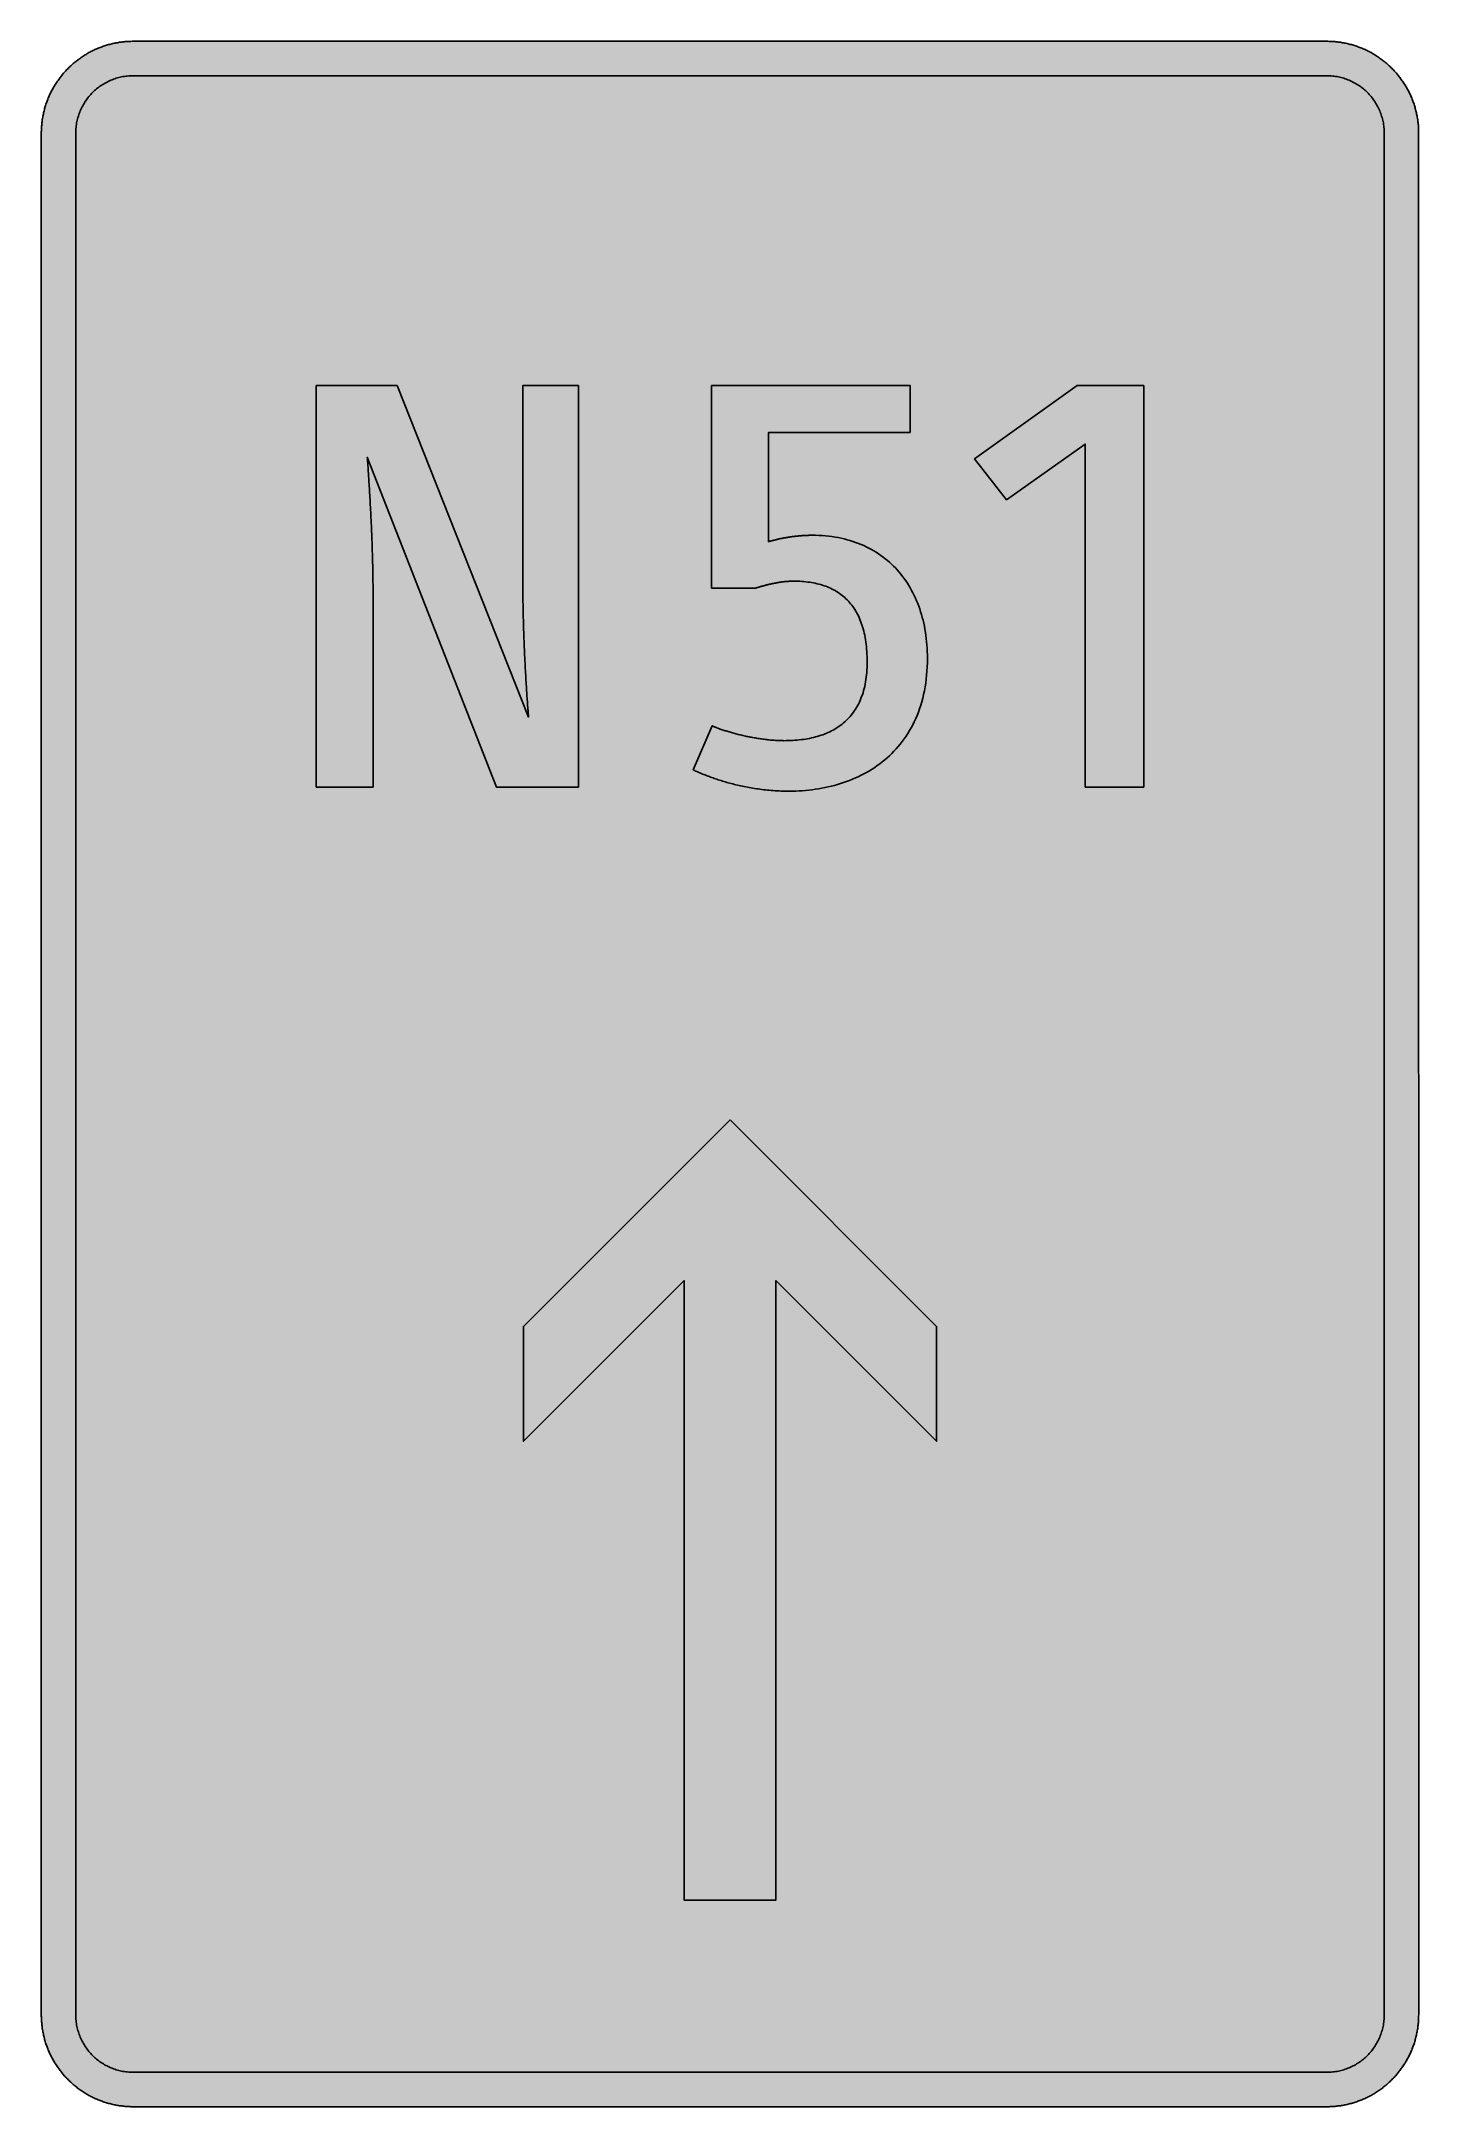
# Model space of a CAD drawing. Header units: millimetres. Extents: x 0 to 212, y 0 to 318.
import ezdxf

# ---------------------------------------------------------------- set-up
doc = ezdxf.new("R2010")
doc.units = ezdxf.units.MM

msp = doc.modelspace()

# ---------------------------------------------------------------- hatches: boundary and pattern name
for color, points in [(254, [(14.1633, 0.0536), (13.9878, 0.0533), (13.8125, 0.0559), (13.6373, 0.061), (13.462, 0.0686), (13.2893, 0.0787), (13.114, 0.0914), (12.9413, 0.1041), (12.7686, 0.1219), (12.5959, 0.1397), (12.4231, 0.16), (12.2504, 0.1829), (12.0777, 0.2057), (11.9075, 0.2337), (11.7373, 0.2616), (11.5672, 0.2921), (11.397, 0.3251), (11.2268, 0.3607), (11.0592, 0.3988), (10.8915, 0.4369), (10.7239, 0.4775), (10.5562, 0.5207), (10.3886, 0.5664), (10.2235, 0.6121), (10.0584, 0.6629), (9.8933, 0.7137), (9.7307, 0.7671), (9.5682, 0.8204), (9.4056, 0.8788), (9.2431, 0.9373), (9.083, 0.9982), (8.923, 1.0617), (8.763, 1.1252), (8.6055, 1.1938), (8.4455, 1.2624), (8.2906, 1.331), (8.1331, 1.4046), (7.9781, 1.4783), (7.8232, 1.5545), (7.6708, 1.6332), (7.5184, 1.7145), (7.366, 1.7958), (7.2161, 1.8796), (7.0663, 1.966), (6.919, 2.0523), (6.7716, 2.1438), (6.6243, 2.2352), (6.4795, 2.3266), (6.3348, 2.4232), (6.19, 2.5197), (6.0477, 2.6187), (5.908, 2.7178), (5.7683, 2.8194), (5.6286, 2.9235), (5.4915, 3.0302), (5.3543, 3.1369), (5.2197, 3.2461), (5.0851, 3.3579), (4.953, 3.4722), (4.8209, 3.5865), (4.6914, 3.7033), (4.5644, 3.8202), (4.4348, 3.9395), (4.3104, 4.0615), (4.1859, 4.1859), (4.0615, 4.3104), (3.9395, 4.4348), (3.8202, 4.5618), (3.7033, 4.6914), (3.5865, 4.8209), (3.4722, 4.953), (3.3579, 5.0851), (3.2487, 5.2197), (3.1369, 5.3543), (3.0302, 5.4915), (2.9235, 5.6286), (2.8194, 5.7683), (2.7178, 5.908), (2.6187, 6.0477), (2.5197, 6.19), (2.4232, 6.3348), (2.3266, 6.477), (2.2352, 6.6243), (2.1438, 6.7691), (2.0523, 6.9164), (1.966, 7.0663), (1.8796, 7.2161), (1.7958, 7.366), (1.7145, 7.5184), (1.6332, 7.6708), (1.5545, 7.8232), (1.4783, 7.9781), (1.4046, 8.1331), (1.331, 8.2906), (1.2598, 8.4455), (1.1913, 8.603), (1.1252, 8.763), (1.0592, 8.923), (0.9982, 9.083), (0.9373, 9.2431), (0.8763, 9.4056), (0.8204, 9.5682), (0.7645, 9.7307), (0.7112, 9.8933), (0.6604, 10.0584), (0.6121, 10.2235), (0.5639, 10.3911), (0.5207, 10.5562), (0.4775, 10.7239), (0.4343, 10.8915), (0.3962, 11.0592), (0.3607, 11.2268), (0.3251, 11.397), (0.2921, 11.5672), (0.2616, 11.7373), (0.2311, 11.9075), (0.2057, 12.0802), (0.1803, 12.2504), (0.1575, 12.4231), (0.1372, 12.5959), (0.1194, 12.7686), (0.1041, 12.9413), (0.0889, 13.1166), (0.0787, 13.2893), (0.0686, 13.4645), (0.061, 13.6373), (0.0559, 13.8125), (0.0508, 13.9878), (0.0508, 14.163), (0.0522, 303.4425), (0.0508, 303.6164), (0.0559, 303.7916), (0.061, 303.9669), (0.0686, 304.1396), (0.0787, 304.3149), (0.0889, 304.4876), (0.1041, 304.6628), (0.1194, 304.8356), (0.1372, 305.0083), (0.1575, 305.181), (0.1803, 305.3537), (0.2057, 305.5239), (0.2311, 305.6966), (0.2616, 305.8668), (0.2921, 306.037), (0.3251, 306.2072), (0.3607, 306.3748), (0.3962, 306.545), (0.4343, 306.7126), (0.4775, 306.8803), (0.5207, 307.0479), (0.5639, 307.213), (0.6121, 307.3781), (0.6604, 307.5432), (0.7112, 307.7083), (0.7645, 307.8734), (0.8204, 308.036), (0.8763, 308.1985), (0.9373, 308.3611), (0.9982, 308.5211), (1.0592, 308.6811), (1.1252, 308.8411), (1.1913, 308.9986), (1.2598, 309.1561), (1.331, 309.3136), (1.4046, 309.4685), (1.4783, 309.626), (1.5545, 309.7784), (1.6332, 309.9333), (1.7145, 310.0857), (1.7958, 310.2356), (1.8796, 310.388), (1.966, 310.5379), (2.0523, 310.6852), (2.1438, 310.8325), (2.2352, 310.9798), (2.3266, 311.1246), (2.4232, 311.2694), (2.5197, 311.4116), (2.6187, 311.5539), (2.7178, 311.6961), (2.8194, 311.8358), (2.9235, 311.9755), (3.0302, 312.1127), (3.1369, 312.2473), (3.2487, 312.3844), (3.3579, 312.5165), (3.4722, 312.6486), (3.5865, 312.7807), (3.7033, 312.9102), (3.8202, 313.0398), (3.9395, 313.1668), (4.0615, 313.2938), (4.1859, 313.4182), (4.3104, 313.5401), (4.4348, 313.6621), (4.5644, 313.784), (4.6914, 313.9008), (4.8209, 314.0177), (4.953, 314.132), (5.0851, 314.2437), (5.2197, 314.3555), (5.3543, 314.4647), (5.4915, 314.5739), (5.6286, 314.6781), (5.7683, 314.7822), (5.908, 314.8838), (6.0477, 314.9854), (6.19, 315.0845), (6.3348, 315.181), (6.4795, 315.275), (6.6243, 315.3689), (6.7716, 315.4604), (6.919, 315.5493), (7.0663, 315.6382), (7.2161, 315.7245), (7.366, 315.8084), (7.5184, 315.8896), (7.6708, 315.9709), (7.8232, 316.0471), (7.9781, 316.1233), (8.1331, 316.1995), (8.2906, 316.2706), (8.4455, 316.3418), (8.6055, 316.4103), (8.763, 316.4789), (8.923, 316.5424), (9.083, 316.6059), (9.2431, 316.6669), (9.4056, 316.7253), (9.5682, 316.7837), (9.7307, 316.8371), (9.8933, 316.8904), (10.0584, 316.9412), (10.2235, 316.992), (10.3886, 317.0377), (10.5562, 317.0834), (10.7239, 317.1266), (10.8915, 317.1673), (11.0592, 317.2079), (11.2268, 317.2435), (11.397, 317.279), (11.5672, 317.312), (11.7373, 317.3425), (11.9075, 317.3705), (12.0777, 317.3984), (12.2504, 317.4213), (12.4231, 317.4441), (12.5959, 317.4644), (12.7686, 317.4822), (12.9413, 317.5), (13.114, 317.5127), (13.2893, 317.5254), (13.462, 317.5356), (13.6373, 317.5432), (13.8125, 317.5483), (13.9878, 317.5508), (14.163, 317.5533), (197.6078, 317.5536), (197.7822, 317.5508), (197.9574, 317.5483), (198.1327, 317.5432), (198.3054, 317.5356), (198.4807, 317.5254), (198.6534, 317.5127), (198.8287, 317.5), (199.0014, 317.4822), (199.1741, 317.4644), (199.3468, 317.4441), (199.5195, 317.4213), (199.6897, 317.3984), (199.8624, 317.3705), (200.0326, 317.3425), (200.2028, 317.312), (200.373, 317.279), (200.5432, 317.2435), (200.7108, 317.2079), (200.8784, 317.1673), (201.0461, 317.1266), (201.2137, 317.0834), (201.3788, 317.0377), (201.5465, 316.992), (201.7116, 316.9412), (201.8767, 316.8904), (202.0392, 316.8371), (202.2018, 316.7837), (202.3643, 316.7253), (202.5269, 316.6669), (202.6869, 316.6059), (202.8469, 316.5424), (203.007, 316.4789), (203.167, 316.4103), (203.3245, 316.3418), (203.4794, 316.2706), (203.6369, 316.1995), (203.7918, 316.1233), (203.9468, 316.0471), (204.0992, 315.9709), (204.2516, 315.8896), (204.404, 315.8084), (204.5538, 315.7245), (204.7037, 315.6382), (204.8535, 315.5493), (205.0009, 315.4604), (205.1456, 315.3689), (205.293, 315.275), (205.4352, 315.181), (205.58, 315.0845), (205.7222, 314.9854), (205.8619, 314.8838), (206.0016, 314.7822), (206.1413, 314.6781), (206.2785, 314.5739), (206.4156, 314.4647), (206.5503, 314.3555), (206.6849, 314.2437), (206.817, 314.132), (206.949, 314.0177), (207.0786, 313.9008), (207.2081, 313.784), (207.3351, 313.6621), (207.4596, 313.5401), (207.584, 313.4182), (207.7085, 313.2938), (207.8304, 313.1668), (207.9498, 313.0398), (208.0666, 312.9102), (208.1835, 312.7807), (208.2978, 312.6486), (208.4121, 312.5165), (208.5238, 312.3844), (208.6331, 312.2473), (208.7397, 312.1127), (208.8464, 311.9755), (208.9506, 311.8358), (209.0522, 311.6961), (209.1512, 311.5539), (209.2503, 311.4116), (209.3468, 311.2694), (209.4433, 311.1246), (209.5348, 310.9798), (209.6262, 310.8325), (209.7176, 310.6852), (209.804, 310.5379), (209.8904, 310.388), (209.9742, 310.2356), (210.0555, 310.0857), (210.1367, 309.9333), (210.2155, 309.7784), (210.2917, 309.626), (210.3653, 309.4685), (210.439, 309.3136), (210.5076, 309.1561), (210.5762, 308.9986), (210.6447, 308.8411), (210.7082, 308.6811), (210.7717, 308.5211), (210.8327, 308.3611), (210.8911, 308.1985), (210.9495, 308.036), (211.0029, 307.8734), (211.0562, 307.7083), (211.107, 307.5432), (211.1578, 307.3781), (211.2035, 307.213), (211.2493, 307.0479), (211.2924, 306.8803), (211.3331, 306.7126), (211.3712, 306.545), (211.4093, 306.3748), (211.4448, 306.2072), (211.4779, 306.037), (211.5083, 305.8668), (211.5363, 305.6966), (211.5642, 305.5239), (211.5871, 305.3537), (211.6099, 305.181), (211.6303, 305.0083), (211.648, 304.8356), (211.6658, 304.6628), (211.6785, 304.4876), (211.6912, 304.3149), (211.7014, 304.1396), (211.709, 303.9669), (211.7141, 303.7916), (211.7166, 303.6164), (211.7166, 303.4411), (211.7189, 14.1647), (211.7166, 13.9878), (211.7141, 13.8125), (211.709, 13.6373), (211.7014, 13.4645), (211.6912, 13.2893), (211.6785, 13.1166), (211.6658, 12.9413), (211.648, 12.7686), (211.6303, 12.5959), (211.6099, 12.4231), (211.5871, 12.2504), (211.5642, 12.0802), (211.5363, 11.9075), (211.5083, 11.7373), (211.4779, 11.5672), (211.4448, 11.397), (211.4093, 11.2268), (211.3712, 11.0592), (211.3331, 10.8915), (211.2924, 10.7239), (211.2493, 10.5562), (211.2035, 10.3911), (211.1578, 10.2235), (211.107, 10.0584), (211.0562, 9.8933), (211.0029, 9.7307), (210.9495, 9.5682), (210.8911, 9.4056), (210.8327, 9.2431), (210.7717, 9.083), (210.7082, 8.923), (210.6447, 8.763), (210.5762, 8.603), (210.5076, 8.4455), (210.439, 8.2906), (210.3653, 8.1331), (210.2917, 7.9781), (210.2155, 7.8232), (210.1367, 7.6708), (210.0555, 7.5184), (209.9742, 7.366), (209.8904, 7.2161), (209.804, 7.0663), (209.7176, 6.9164), (209.6262, 6.7691), (209.5348, 6.6243), (209.4433, 6.477), (209.3468, 6.3348), (209.2503, 6.19), (209.1512, 6.0477), (209.0522, 5.908), (208.9506, 5.7683), (208.8464, 5.6286), (208.7397, 5.4915), (208.6331, 5.3543), (208.5238, 5.2197), (208.4121, 5.0851), (208.2978, 4.953), (208.1835, 4.8209), (208.0666, 4.6914), (207.9498, 4.5618), (207.8304, 4.4348), (207.7085, 4.3104), (207.584, 4.1859), (207.4596, 4.0615), (207.3351, 3.9395), (207.2081, 3.8202), (207.0786, 3.7033), (206.949, 3.5865), (206.817, 3.4722), (206.6849, 3.3579), (206.5503, 3.2461), (206.4156, 3.1369), (206.2785, 3.0302), (206.1413, 2.9235), (206.0016, 2.8194), (205.8619, 2.7178), (205.7222, 2.6187), (205.58, 2.5197), (205.4352, 2.4232), (205.293, 2.3266), (205.1456, 2.2352), (205.0009, 2.1438), (204.8535, 2.0523), (204.7037, 1.966), (204.5538, 1.8796), (204.404, 1.7958), (204.2516, 1.7145), (204.0992, 1.6332), (203.9468, 1.5545), (203.7918, 1.4783), (203.6369, 1.4046), (203.4794, 1.331), (203.3245, 1.2624), (203.167, 1.1938), (203.007, 1.1252), (202.8469, 1.0617), (202.6869, 0.9982), (202.5269, 0.9373), (202.3643, 0.8788), (202.2018, 0.8204), (202.0392, 0.7671), (201.8767, 0.7137), (201.7116, 0.6629), (201.5465, 0.6121), (201.3788, 0.5664), (201.2137, 0.5207), (201.0461, 0.4775), (200.8784, 0.4369), (200.7108, 0.3988), (200.5432, 0.3607), (200.373, 0.3251), (200.2028, 0.2921), (200.0326, 0.2616), (199.8624, 0.2337), (199.6897, 0.2057), (199.5195, 0.1829), (199.3468, 0.16), (199.1741, 0.1397), (199.0014, 0.1219), (198.8287, 0.1041), (198.6534, 0.0914), (198.4807, 0.0787), (198.3054, 0.0686), (198.1327, 0.061), (197.9574, 0.0559), (197.7822, 0.0533), (197.6069, 0.0533)]), (104, [(14.1633, 5.3453), (13.9344, 5.3467), (13.7084, 5.3543), (13.4849, 5.3696), (13.2613, 5.3899), (13.0378, 5.4153), (12.8194, 5.4458), (12.6009, 5.4813), (12.385, 5.522), (12.1717, 5.5702), (11.9583, 5.621), (11.7475, 5.6794), (11.5392, 5.7404), (11.3335, 5.8064), (11.1303, 5.8801), (10.9296, 5.9563), (10.729, 6.0376), (10.5334, 6.1239), (10.3378, 6.2128), (10.1473, 6.3094), (9.9593, 6.4084), (9.7714, 6.5126), (9.5885, 6.6218), (9.4082, 6.7335), (9.2304, 6.8504), (9.0576, 6.9698), (8.8849, 7.0968), (8.7173, 7.2238), (8.5522, 7.3584), (8.3896, 7.4955), (8.2321, 7.6352), (8.0772, 7.78), (7.9273, 7.9273), (7.7775, 8.0772), (7.6352, 8.2321), (7.493, 8.3922), (7.3558, 8.5522), (7.2238, 8.7173), (7.0942, 8.8875), (6.9698, 9.0576), (6.8504, 9.2329), (6.7335, 9.4107), (6.6192, 9.591), (6.5126, 9.7739), (6.4084, 9.9593), (6.3068, 10.1473), (6.2128, 10.3403), (6.1214, 10.5334), (6.035, 10.7315), (5.9538, 10.9296), (5.8776, 11.1303), (5.8064, 11.3335), (5.7404, 11.5418), (5.6769, 11.75), (5.621, 11.9583), (5.5677, 12.1717), (5.522, 12.385), (5.4813, 12.6009), (5.4432, 12.8194), (5.4127, 13.0404), (5.3873, 13.2613), (5.3696, 13.4849), (5.3543, 13.7084), (5.3467, 13.937), (5.3416, 14.163), (5.3439, 303.4425), (5.3467, 303.6697), (5.3543, 303.8958), (5.3696, 304.1193), (5.3873, 304.3428), (5.4127, 304.5638), (5.4432, 304.7848), (5.4813, 305.0032), (5.522, 305.2191), (5.5677, 305.4325), (5.621, 305.6458), (5.6769, 305.8541), (5.7404, 306.0624), (5.8064, 306.2707), (5.8776, 306.4739), (5.9538, 306.6745), (6.035, 306.8726), (6.1214, 307.0708), (6.2128, 307.2638), (6.3068, 307.4568), (6.4084, 307.6448), (6.5126, 307.8302), (6.6192, 308.0131), (6.7335, 308.1934), (6.8504, 308.3712), (6.9698, 308.5465), (7.0942, 308.7167), (7.2238, 308.8869), (7.3558, 309.052), (7.493, 309.212), (7.6352, 309.372), (7.7775, 309.5269), (7.9273, 309.6768), (8.0772, 309.8241), (8.2321, 309.9689), (8.3896, 310.1086), (8.5522, 310.2458), (8.7173, 310.3804), (8.8849, 310.5074), (9.0576, 310.6344), (9.2304, 310.7538), (9.4082, 310.8706), (9.5885, 310.9824), (9.7714, 311.0916), (9.9593, 311.1957), (10.1473, 311.2948), (10.3378, 311.3913), (10.5334, 311.4802), (10.729, 311.5666), (10.9296, 311.6478), (11.1303, 311.7266), (11.3335, 311.7977), (11.5392, 311.8637), (11.7475, 311.9272), (11.9583, 311.9831), (12.1717, 312.0339), (12.385, 312.0822), (12.6009, 312.1228), (12.8194, 312.1584), (13.0378, 312.1889), (13.2613, 312.2143), (13.4849, 312.2346), (13.7084, 312.2498), (13.9344, 312.2574), (14.163, 312.26), (197.6078, 312.262), (197.833, 312.2574), (198.0616, 312.2498), (198.2851, 312.2346), (198.5086, 312.2143), (198.7296, 312.1889), (198.9506, 312.1584), (199.169, 312.1228), (199.3849, 312.0822), (199.5983, 312.0339), (199.8116, 311.9831), (200.0199, 311.9272), (200.2282, 311.8637), (200.4365, 311.7977), (200.6397, 311.7266), (200.8403, 311.6478), (201.0385, 311.5666), (201.2366, 311.4802), (201.4296, 311.3913), (201.6227, 311.2948), (201.8106, 311.1957), (201.996, 311.0916), (202.1789, 310.9824), (202.3593, 310.8706), (202.5371, 310.7538), (202.7123, 310.6344), (202.8825, 310.5074), (203.0527, 310.3804), (203.2178, 310.2458), (203.3778, 310.1086), (203.5378, 309.9689), (203.6928, 309.8241), (203.8426, 309.6768), (203.9899, 309.5269), (204.1347, 309.372), (204.2744, 309.212), (204.4116, 309.052), (204.5462, 308.8869), (204.6732, 308.7167), (204.8002, 308.5465), (204.9196, 308.3712), (205.0364, 308.1934), (205.1482, 308.0131), (205.2574, 307.8302), (205.3615, 307.6448), (205.4606, 307.4568), (205.5571, 307.2638), (205.646, 307.0708), (205.7324, 306.8726), (205.8137, 306.6745), (205.8899, 306.4739), (205.9635, 306.2707), (206.0296, 306.0624), (206.0905, 305.8541), (206.1489, 305.6458), (206.1997, 305.4325), (206.248, 305.2191), (206.2886, 305.0032), (206.3242, 304.7848), (206.3547, 304.5638), (206.3801, 304.3428), (206.4004, 304.1193), (206.4156, 303.8958), (206.4233, 303.6697), (206.4258, 303.4411), (206.4272, 14.1647), (206.4233, 13.937), (206.4156, 13.7084), (206.4004, 13.4849), (206.3801, 13.2613), (206.3547, 13.0404), (206.3242, 12.8194), (206.2886, 12.6009), (206.248, 12.385), (206.1997, 12.1717), (206.1489, 11.9583), (206.0905, 11.75), (206.0296, 11.5418), (205.9635, 11.3335), (205.8899, 11.1303), (205.8137, 10.9296), (205.7324, 10.7315), (205.646, 10.5334), (205.5571, 10.3403), (205.4606, 10.1473), (205.3615, 9.9593), (205.2574, 9.7739), (205.1482, 9.591), (205.0364, 9.4107), (204.9196, 9.2329), (204.8002, 9.0576), (204.6732, 8.8875), (204.5462, 8.7173), (204.4116, 8.5522), (204.2744, 8.3922), (204.1347, 8.2321), (203.9899, 8.0772), (203.8426, 7.9273), (203.6928, 7.78), (203.5378, 7.6352), (203.3778, 7.4955), (203.2178, 7.3584), (203.0527, 7.2238), (202.8825, 7.0968), (202.7123, 6.9698), (202.5371, 6.8504), (202.3593, 6.7335), (202.1789, 6.6218), (201.996, 6.5126), (201.8106, 6.4084), (201.6227, 6.3094), (201.4296, 6.2128), (201.2366, 6.1239), (201.0385, 6.0376), (200.8403, 5.9563), (200.6397, 5.8801), (200.4365, 5.8064), (200.2282, 5.7404), (200.0199, 5.6794), (199.8116, 5.621), (199.5983, 5.5702), (199.3849, 5.522), (199.169, 5.4813), (198.9506, 5.4458), (198.7296, 5.4153), (198.5086, 5.3899), (198.2851, 5.3696), (198.0616, 5.3543), (197.833, 5.3467), (197.6069, 5.3442)]), (254, [(82.6022, 202.9008), (82.6022, 264.637), (74.0473, 264.637), (74.0473, 234.3863), (74.0461, 233.8883), (74.0486, 233.3955), (74.0512, 232.9002), (74.0562, 232.4075), (74.0613, 231.9172), (74.0689, 231.427), (74.0766, 230.9419), (74.0842, 230.4567), (74.0943, 229.9741), (74.1045, 229.4941), (74.1147, 229.0166), (74.1274, 228.5416), (74.1401, 228.0717), (74.1553, 227.6043), (74.168, 227.142), (74.1832, 226.6823), (74.1985, 226.2276), (74.2163, 225.7755), (74.234, 225.3285), (74.2518, 224.8891), (74.2696, 224.4522), (74.2874, 224.0204), (74.3052, 223.5962), (74.3255, 223.1771), (74.3458, 222.7631), (74.3636, 222.3541), (74.3839, 221.9554), (74.4042, 221.5591), (74.4245, 221.173), (74.4449, 220.792), (74.4652, 220.4187), (74.488, 220.0529), (74.5084, 219.6948), (74.5287, 219.3468), (74.549, 219.0039), (74.5693, 218.6711), (74.5896, 218.346), (74.61, 218.0311), (74.6303, 217.7237), (74.6481, 217.4265), (74.6684, 217.1395), (74.6862, 216.8601), (74.7065, 216.5934), (74.7243, 216.3343), (74.742, 216.088), (74.7573, 215.8492), (74.7751, 215.6231), (74.7903, 215.4098), (74.8055, 215.2066), (74.8208, 215.0135), (74.8335, 214.8332), (74.8462, 214.6656), (74.8589, 214.5081), (74.869, 214.3658), (74.8817, 214.2338), (74.8894, 214.1169), (74.8995, 214.0102), (74.9071, 213.9188), (74.9122, 213.8401), (74.9173, 213.7766), (74.9224, 213.7258), (74.9249, 213.6877), (74.9275, 213.6673), (74.9275, 213.6597), (54.7328, 264.637), (42.2974, 264.637), (42.2974, 202.9008), (51.0286, 202.9008), (51.0286, 233.1515), (51.0261, 233.5657), (51.0261, 233.9848), (51.021, 234.4064), (51.0184, 234.8332), (51.0108, 235.2624), (51.0057, 235.6942), (50.9981, 236.126), (50.9905, 236.5604), (50.9803, 236.9972), (50.9702, 237.4367), (50.9575, 237.8735), (50.9448, 238.313), (50.9321, 238.7524), (50.9194, 239.1918), (50.9041, 239.6312), (50.8889, 240.0681), (50.8737, 240.505), (50.8584, 240.9393), (50.8406, 241.3737), (50.8229, 241.8029), (50.8051, 242.2322), (50.7873, 242.6589), (50.767, 243.0805), (50.7492, 243.4996), (50.7289, 243.9162), (50.7086, 244.3277), (50.6882, 244.7341), (50.6679, 245.1354), (50.6476, 245.5316), (50.6273, 245.9228), (50.607, 246.3089), (50.5866, 246.6873), (50.5663, 247.0607), (50.546, 247.4265), (50.5257, 247.7872), (50.5054, 248.1377), (50.485, 248.4806), (50.4647, 248.8184), (50.4444, 249.1435), (50.4241, 249.4636), (50.4063, 249.7709), (50.386, 250.0732), (50.3682, 250.3627), (50.3504, 250.6421), (50.3326, 250.9114), (50.3149, 251.1704), (50.2996, 251.4194), (50.2844, 251.6556), (50.2691, 251.8791), (50.2539, 252.0925), (50.2387, 252.2906), (50.226, 252.4785), (50.2158, 252.6538), (50.2031, 252.8138), (50.1929, 252.9611), (50.1828, 253.0932), (50.1752, 253.2126), (50.1675, 253.3167), (50.1599, 253.4056), (50.1548, 253.4793), (50.1498, 253.5352), (50.1472, 253.5784), (50.1472, 253.6038), (50.1447, 253.6114), (69.9904, 202.9008)]), (254, [(133.5786, 257.405), (133.5786, 264.637), (103.0633, 264.637), (103.0633, 233.5043), (109.8543, 233.5043), (109.9566, 233.5352), (110.0582, 233.5682), (110.1623, 233.5987), (110.2639, 233.6317), (110.3655, 233.6622), (110.4671, 233.6927), (110.5662, 233.7206), (110.6678, 233.7511), (110.7669, 233.7791), (110.8659, 233.807), (110.9675, 233.8349), (111.0666, 233.8629), (111.1631, 233.8883), (111.2622, 233.9162), (111.3587, 233.9416), (111.4577, 233.967), (111.5543, 233.9899), (111.6508, 234.0153), (111.7473, 234.0381), (111.8438, 234.061), (111.9378, 234.0839), (112.0318, 234.1067), (112.1283, 234.127), (112.2223, 234.1474), (112.3163, 234.1677), (112.4102, 234.188), (112.5017, 234.2083), (112.5957, 234.2261), (112.6871, 234.2439), (112.7785, 234.2617), (112.87, 234.2794), (112.9614, 234.2972), (113.0529, 234.3125), (113.1418, 234.3277), (113.2332, 234.3429), (113.3221, 234.3582), (113.411, 234.3734), (113.4999, 234.3861), (113.5888, 234.3988), (113.6777, 234.4115), (113.7641, 234.4242), (113.853, 234.4369), (113.9393, 234.4471), (114.0257, 234.4572), (114.112, 234.4674), (114.1984, 234.4776), (114.2822, 234.4877), (114.3686, 234.4953), (114.4524, 234.503), (114.5362, 234.5106), (114.62, 234.5182), (114.7039, 234.5233), (114.7851, 234.5309), (114.869, 234.536), (114.9502, 234.5411), (115.0341, 234.5436), (115.1153, 234.5487), (115.1966, 234.5512), (115.2754, 234.5538), (115.3566, 234.5563), (115.4354, 234.5588), (115.5167, 234.5614), (115.5954, 234.5614), (115.6741, 234.5614), (115.9942, 234.5588), (116.3117, 234.5512), (116.6241, 234.5385), (116.934, 234.5207), (117.2388, 234.4953), (117.541, 234.4674), (117.8408, 234.4318), (118.1329, 234.3912), (118.425, 234.348), (118.7094, 234.2947), (118.9914, 234.2388), (119.2708, 234.1778), (119.5451, 234.1093), (119.8143, 234.0356), (120.0785, 233.9569), (120.3401, 233.8705), (120.5967, 233.7791), (120.8481, 233.6825), (121.097, 233.5809), (121.3409, 233.4717), (121.5796, 233.3574), (121.8133, 233.2355), (122.0445, 233.1085), (122.268, 232.9764), (122.489, 232.8367), (122.7049, 232.6894), (122.9157, 232.5395), (123.1214, 232.3795), (123.3246, 232.217), (123.5202, 232.0442), (123.7107, 231.869), (123.8987, 231.6836), (124.079, 231.4931), (124.2568, 231.2975), (124.427, 231.0943), (124.5921, 230.8835), (124.7546, 230.665), (124.9096, 230.4415), (125.0594, 230.2129), (125.2042, 229.9741), (125.3439, 229.7303), (125.4785, 229.4788), (125.6081, 229.2223), (125.73, 228.9581), (125.8468, 228.6864), (125.9586, 228.407), (126.0653, 228.1199), (126.1669, 227.8278), (126.2609, 227.5256), (126.3498, 227.2182), (126.4336, 226.9033), (126.5098, 226.5807), (126.5809, 226.2505), (126.6469, 225.9152), (126.7054, 225.5698), (126.7587, 225.2167), (126.807, 224.8586), (126.8476, 224.4903), (126.8832, 224.1169), (126.9111, 223.7334), (126.934, 223.3422), (126.9492, 222.946), (126.9594, 222.5396), (126.9619, 222.1255), (126.9594, 221.7166), (126.9467, 221.3153), (126.9289, 220.9216), (126.9009, 220.538), (126.8654, 220.1596), (126.8247, 219.7913), (126.7739, 219.4281), (126.7181, 219.075), (126.652, 218.7296), (126.5809, 218.3892), (126.5022, 218.059), (126.4183, 217.7364), (126.3244, 217.4189), (126.2253, 217.1116), (126.1186, 216.8119), (126.0069, 216.5172), (125.8875, 216.2302), (125.7605, 215.9508), (125.6284, 215.679), (125.4887, 215.4149), (125.3439, 215.1583), (125.1915, 214.9069), (125.034, 214.663), (124.8689, 214.4268), (124.6988, 214.1982), (124.5235, 213.9747), (124.3406, 213.7588), (124.1552, 213.548), (123.9596, 213.3473), (123.7615, 213.1492), (123.5558, 212.9612), (123.3475, 212.7783), (123.1316, 212.6005), (122.9106, 212.4304), (122.6845, 212.2678), (122.4534, 212.1103), (122.2172, 211.9579), (121.9733, 211.8131), (121.727, 211.6734), (121.4755, 211.5414), (121.219, 211.4144), (120.9599, 211.2924), (120.6932, 211.1781), (120.4239, 211.0689), (120.1496, 210.9673), (119.8702, 210.8683), (119.5857, 210.7768), (119.2987, 210.6905), (119.0066, 210.6117), (118.7094, 210.5355), (118.4097, 210.4669), (118.1049, 210.4034), (117.7976, 210.345), (117.4852, 210.2917), (117.1702, 210.2434), (116.8502, 210.2002), (116.5276, 210.1647), (116.2025, 210.1317), (115.8723, 210.1037), (115.5395, 210.0809), (115.2017, 210.0656), (114.8639, 210.0529), (114.521, 210.0453), (114.1755, 210.0428), (113.9927, 210.0453), (113.8072, 210.0478), (113.6218, 210.0504), (113.4364, 210.058), (113.2484, 210.0656), (113.0605, 210.0758), (112.87, 210.0859), (112.682, 210.0986), (112.489, 210.1139), (112.2985, 210.1291), (112.1054, 210.1444), (111.9124, 210.1647), (111.7194, 210.185), (111.5263, 210.2053), (111.3307, 210.2282), (111.1377, 210.2536), (110.9421, 210.279), (110.7491, 210.3044), (110.5535, 210.3323), (110.3605, 210.3628), (110.1649, 210.3933), (109.9718, 210.4238), (109.7788, 210.4568), (109.5858, 210.4898), (109.3927, 210.5254), (109.2022, 210.5609), (109.0092, 210.5965), (108.8187, 210.6346), (108.6307, 210.6727), (108.4402, 210.7108), (108.2548, 210.7514), (108.0668, 210.7921), (107.8814, 210.8352), (107.6985, 210.8784), (107.5157, 210.9216), (107.3328, 210.9648), (107.1524, 211.008), (106.9746, 211.0537), (106.7968, 211.0994), (106.6241, 211.1451), (106.4489, 211.1934), (106.2787, 211.2391), (106.1085, 211.2874), (105.9409, 211.3356), (105.7758, 211.3839), (105.6132, 211.4321), (105.4532, 211.4829), (105.2957, 211.5312), (105.1382, 211.582), (104.9858, 211.6303), (104.8334, 211.6811), (104.6861, 211.7319), (104.5413, 211.7827), (104.3991, 211.8335), (104.2594, 211.8843), (104.1222, 211.9351), (103.9901, 211.9859), (103.8606, 212.0341), (103.7336, 212.0849), (103.6091, 212.1357), (103.4898, 212.1865), (103.3729, 212.2373), (103.2586, 212.2856), (103.1494, 212.3364), (100.2411, 205.5467), (100.3656, 205.486), (100.4951, 205.4276), (100.6297, 205.3666), (100.7669, 205.3057), (100.9091, 205.2422), (101.0539, 205.1787), (101.2038, 205.1152), (101.3562, 205.0517), (101.5136, 204.9856), (101.6762, 204.9196), (101.8388, 204.8535), (102.0064, 204.785), (102.1791, 204.7189), (102.3544, 204.6503), (102.5322, 204.5818), (102.7151, 204.5157), (102.9005, 204.4471), (103.0884, 204.3786), (103.2815, 204.31), (103.4771, 204.2414), (103.6777, 204.1728), (103.8809, 204.1042), (104.0867, 204.0382), (104.2949, 203.9696), (104.5083, 203.9036), (104.7242, 203.8375), (104.9426, 203.7715), (105.1636, 203.7055), (105.3897, 203.6394), (105.6183, 203.5759), (105.8494, 203.5124), (106.0831, 203.4515), (106.3193, 203.3905), (106.5606, 203.3295), (106.8019, 203.2686), (107.0483, 203.2102), (107.2972, 203.1543), (107.5487, 203.0984), (107.8027, 203.0425), (108.0592, 202.9892), (108.3208, 202.9384), (108.5825, 202.8876), (108.8466, 202.8368), (109.1159, 202.7911), (109.3851, 202.7453), (109.6594, 202.6996), (109.9337, 202.659), (110.2106, 202.6183), (110.4925, 202.5802), (110.7745, 202.5447), (111.059, 202.5091), (111.346, 202.4786), (111.6355, 202.4482), (111.9276, 202.4202), (112.2223, 202.3948), (112.5195, 202.372), (112.8192, 202.3516), (113.1189, 202.3339), (113.4212, 202.3186), (113.7285, 202.3059), (114.0358, 202.2958), (114.3432, 202.2881), (114.6556, 202.2831), (114.968, 202.2831), (115.476, 202.2856), (115.984, 202.3008), (116.4895, 202.3212), (116.9949, 202.3542), (117.4979, 202.3923), (117.9982, 202.4431), (118.4986, 202.5015), (118.9965, 202.5675), (119.4918, 202.6437), (119.982, 202.7301), (120.4722, 202.8266), (120.9573, 202.9308), (121.4399, 203.0451), (121.92, 203.1695), (122.395, 203.3016), (122.8649, 203.4464), (123.3322, 203.5988), (123.7945, 203.7613), (124.2517, 203.9315), (124.7038, 204.1144), (125.1534, 204.3074), (125.5928, 204.5081), (126.0297, 204.7215), (126.4615, 204.9424), (126.8857, 205.1736), (127.3023, 205.4174), (127.7137, 205.6689), (128.1176, 205.933), (128.5164, 206.2048), (128.905, 206.4893), (129.2885, 206.7839), (129.6645, 207.0887), (130.0302, 207.4037), (130.3884, 207.7314), (130.7389, 208.0666), (131.0818, 208.4146), (131.4145, 208.7728), (131.7396, 209.1411), (132.0521, 209.5221), (132.3594, 209.9132), (132.654, 210.3145), (132.9385, 210.7286), (133.2128, 211.1527), (133.4795, 211.5896), (133.7335, 212.0367), (133.9748, 212.4939), (134.206, 212.9638), (134.427, 213.4438), (134.6352, 213.9366), (134.8334, 214.442), (135.0188, 214.9577), (135.1915, 215.4834), (135.3515, 216.0219), (135.4988, 216.5731), (135.6335, 217.137), (135.7554, 217.711), (135.8621, 218.2978), (135.956, 218.8972), (136.0373, 219.5068), (136.1034, 220.1291), (136.1567, 220.7641), (136.1923, 221.4118), (136.2151, 222.0722), (136.2227, 222.7428), (136.2177, 223.2533), (136.205, 223.7588), (136.1821, 224.2617), (136.1491, 224.757), (136.1059, 225.2497), (136.0551, 225.7349), (135.9941, 226.2175), (135.9256, 226.695), (135.8468, 227.1649), (135.7579, 227.6323), (135.6614, 228.092), (135.5547, 228.5467), (135.4404, 228.9937), (135.316, 229.4382), (135.1839, 229.8751), (135.0416, 230.3069), (134.8892, 230.7311), (134.7318, 231.1502), (134.5616, 231.5616), (134.3863, 231.9655), (134.2009, 232.3643), (134.0053, 232.758), (133.8021, 233.1415), (133.5913, 233.52), (133.3703, 233.8908), (133.1417, 234.2566), (132.9055, 234.6122), (132.6591, 234.9627), (132.4051, 235.3031), (132.1435, 235.6358), (131.8717, 235.9635), (131.5923, 236.281), (131.3053, 236.5908), (131.0107, 236.8931), (130.7059, 237.1877), (130.3934, 237.4722), (130.0734, 237.7491), (129.7457, 238.0183), (129.4105, 238.2774), (129.065, 238.5289), (128.7145, 238.7702), (128.3538, 239.0038), (127.9855, 239.2274), (127.6096, 239.4433), (127.2261, 239.6465), (126.8349, 239.842), (126.4361, 240.03), (126.0272, 240.2053), (125.6132, 240.3729), (125.1915, 240.5304), (124.7623, 240.6752), (124.3228, 240.8123), (123.8783, 240.9393), (123.4262, 241.0536), (122.9665, 241.1603), (122.4991, 241.2543), (122.0241, 241.3381), (121.5415, 241.4118), (121.0513, 241.4727), (120.556, 241.5261), (120.0506, 241.5642), (119.54, 241.5946), (119.0219, 241.6099), (118.4961, 241.6175), (118.397, 241.6175), (118.2954, 241.615), (118.1964, 241.615), (118.0948, 241.6124), (117.9932, 241.6099), (117.8916, 241.6073), (117.79, 241.6048), (117.6884, 241.5997), (117.5842, 241.5972), (117.4801, 241.5921), (117.3759, 241.587), (117.2718, 241.5794), (117.1677, 241.5743), (117.0635, 241.5667), (116.9594, 241.5591), (116.8527, 241.5515), (116.7486, 241.5438), (116.6419, 241.5362), (116.5352, 241.5261), (116.4311, 241.5159), (116.3244, 241.5057), (116.2177, 241.4956), (116.111, 241.4854), (116.0043, 241.4727), (115.8951, 241.46), (115.7884, 241.4473), (115.6818, 241.4346), (115.5751, 241.4219), (115.4659, 241.4067), (115.3592, 241.394), (115.2525, 241.3787), (115.1458, 241.3635), (115.0366, 241.3483), (114.9299, 241.3305), (114.8232, 241.3152), (114.714, 241.2975), (114.6073, 241.2797), (114.5007, 241.2619), (114.394, 241.2441), (114.2873, 241.2238), (114.1781, 241.206), (114.0714, 241.1857), (113.9647, 241.1654), (113.8606, 241.1451), (113.7539, 241.1247), (113.6472, 241.1019), (113.5405, 241.0816), (113.4364, 241.0587), (113.3297, 241.0358), (113.2256, 241.013), (113.1214, 240.9901), (113.0173, 240.9647), (112.9132, 240.9419), (112.809, 240.9165), (112.7049, 240.8911), (112.6033, 240.8657), (112.4991, 240.8403), (112.3975, 240.8123), (112.2959, 240.7869), (112.1943, 240.759), (112.0927, 240.731), (111.9937, 240.7031), (111.8921, 240.6752), (111.793, 240.6472), (111.7946, 257.405)]), (254, [(160.4779, 202.9008), (169.4737, 202.9008), (169.4737, 264.637), (159.2432, 264.637), (143.4564, 253.3481), (148.3953, 247.0863), (160.4779, 255.6411)]), (254, [(105.8855, 151.7481), (74.1355, 119.9981), (74.1355, 102.3592), (98.83, 127.0536), (98.83, 31.8036), (112.9411, 31.8036), (112.9411, 127.0536), (137.6355, 102.3592), (137.6355, 119.9981)])]:
    msp.add_hatch(color=color).paths.add_polyline_path(points)

# ---------------------------------------------------------------- linework, layer by layer
at = {"color": 254}
for points in [[(14.1633, 0.0536), (13.9878, 0.0533), (13.8125, 0.0559), (13.6373, 0.061), (13.462, 0.0686), (13.2893, 0.0787), (13.114, 0.0914), (12.9413, 0.1041), (12.7686, 0.1219), (12.5959, 0.1397), (12.4231, 0.16), (12.2504, 0.1829), (12.0777, 0.2057), (11.9075, 0.2337), (11.7373, 0.2616), (11.5672, 0.2921), (11.397, 0.3251), (11.2268, 0.3607), (11.0592, 0.3988), (10.8915, 0.4369), (10.7239, 0.4775), (10.5562, 0.5207), (10.3886, 0.5664), (10.2235, 0.6121), (10.0584, 0.6629), (9.8933, 0.7137), (9.7307, 0.7671), (9.5682, 0.8204), (9.4056, 0.8788), (9.2431, 0.9373), (9.083, 0.9982), (8.923, 1.0617), (8.763, 1.1252), (8.6055, 1.1938), (8.4455, 1.2624), (8.2906, 1.331), (8.1331, 1.4046), (7.9781, 1.4783), (7.8232, 1.5545), (7.6708, 1.6332), (7.5184, 1.7145), (7.366, 1.7958), (7.2161, 1.8796), (7.0663, 1.966), (6.919, 2.0523), (6.7716, 2.1438), (6.6243, 2.2352), (6.4795, 2.3266), (6.3348, 2.4232), (6.19, 2.5197), (6.0477, 2.6187), (5.908, 2.7178), (5.7683, 2.8194), (5.6286, 2.9235), (5.4915, 3.0302), (5.3543, 3.1369), (5.2197, 3.2461), (5.0851, 3.3579), (4.953, 3.4722), (4.8209, 3.5865), (4.6914, 3.7033), (4.5644, 3.8202), (4.4348, 3.9395), (4.3104, 4.0615), (4.1859, 4.1859), (4.0615, 4.3104), (3.9395, 4.4348), (3.8202, 4.5618), (3.7033, 4.6914), (3.5865, 4.8209), (3.4722, 4.953), (3.3579, 5.0851), (3.2487, 5.2197), (3.1369, 5.3543), (3.0302, 5.4915), (2.9235, 5.6286), (2.8194, 5.7683), (2.7178, 5.908), (2.6187, 6.0477), (2.5197, 6.19), (2.4232, 6.3348), (2.3266, 6.477), (2.2352, 6.6243), (2.1438, 6.7691), (2.0523, 6.9164), (1.966, 7.0663), (1.8796, 7.2161), (1.7958, 7.366), (1.7145, 7.5184), (1.6332, 7.6708), (1.5545, 7.8232), (1.4783, 7.9781), (1.4046, 8.1331), (1.331, 8.2906), (1.2598, 8.4455), (1.1913, 8.603), (1.1252, 8.763), (1.0592, 8.923), (0.9982, 9.083), (0.9373, 9.2431), (0.8763, 9.4056), (0.8204, 9.5682), (0.7645, 9.7307), (0.7112, 9.8933), (0.6604, 10.0584), (0.6121, 10.2235), (0.5639, 10.3911), (0.5207, 10.5562), (0.4775, 10.7239), (0.4343, 10.8915), (0.3962, 11.0592), (0.3607, 11.2268), (0.3251, 11.397), (0.2921, 11.5672), (0.2616, 11.7373), (0.2311, 11.9075), (0.2057, 12.0802), (0.1803, 12.2504), (0.1575, 12.4231), (0.1372, 12.5959), (0.1194, 12.7686), (0.1041, 12.9413), (0.0889, 13.1166), (0.0787, 13.2893), (0.0686, 13.4645), (0.061, 13.6373), (0.0559, 13.8125), (0.0508, 13.9878), (0.0508, 14.163), (0.0522, 303.4425), (0.0508, 303.6164), (0.0559, 303.7916), (0.061, 303.9669), (0.0686, 304.1396), (0.0787, 304.3149), (0.0889, 304.4876), (0.1041, 304.6628), (0.1194, 304.8356), (0.1372, 305.0083), (0.1575, 305.181), (0.1803, 305.3537), (0.2057, 305.5239), (0.2311, 305.6966), (0.2616, 305.8668), (0.2921, 306.037), (0.3251, 306.2072), (0.3607, 306.3748), (0.3962, 306.545), (0.4343, 306.7126), (0.4775, 306.8803), (0.5207, 307.0479), (0.5639, 307.213), (0.6121, 307.3781), (0.6604, 307.5432), (0.7112, 307.7083), (0.7645, 307.8734), (0.8204, 308.036), (0.8763, 308.1985), (0.9373, 308.3611), (0.9982, 308.5211), (1.0592, 308.6811), (1.1252, 308.8411), (1.1913, 308.9986), (1.2598, 309.1561), (1.331, 309.3136), (1.4046, 309.4685), (1.4783, 309.626), (1.5545, 309.7784), (1.6332, 309.9333), (1.7145, 310.0857), (1.7958, 310.2356), (1.8796, 310.388), (1.966, 310.5379), (2.0523, 310.6852), (2.1438, 310.8325), (2.2352, 310.9798), (2.3266, 311.1246), (2.4232, 311.2694), (2.5197, 311.4116), (2.6187, 311.5539), (2.7178, 311.6961), (2.8194, 311.8358), (2.9235, 311.9755), (3.0302, 312.1127), (3.1369, 312.2473), (3.2487, 312.3844), (3.3579, 312.5165), (3.4722, 312.6486), (3.5865, 312.7807), (3.7033, 312.9102), (3.8202, 313.0398), (3.9395, 313.1668), (4.0615, 313.2938), (4.1859, 313.4182), (4.3104, 313.5401), (4.4348, 313.6621), (4.5644, 313.784), (4.6914, 313.9008), (4.8209, 314.0177), (4.953, 314.132), (5.0851, 314.2437), (5.2197, 314.3555), (5.3543, 314.4647), (5.4915, 314.5739), (5.6286, 314.6781), (5.7683, 314.7822), (5.908, 314.8838), (6.0477, 314.9854), (6.19, 315.0845), (6.3348, 315.181), (6.4795, 315.275), (6.6243, 315.3689), (6.7716, 315.4604), (6.919, 315.5493), (7.0663, 315.6382), (7.2161, 315.7245), (7.366, 315.8084), (7.5184, 315.8896), (7.6708, 315.9709), (7.8232, 316.0471), (7.9781, 316.1233), (8.1331, 316.1995), (8.2906, 316.2706), (8.4455, 316.3418), (8.6055, 316.4103), (8.763, 316.4789), (8.923, 316.5424), (9.083, 316.6059), (9.2431, 316.6669), (9.4056, 316.7253), (9.5682, 316.7837), (9.7307, 316.8371), (9.8933, 316.8904), (10.0584, 316.9412), (10.2235, 316.992), (10.3886, 317.0377), (10.5562, 317.0834), (10.7239, 317.1266), (10.8915, 317.1673), (11.0592, 317.2079), (11.2268, 317.2435), (11.397, 317.279), (11.5672, 317.312), (11.7373, 317.3425), (11.9075, 317.3705), (12.0777, 317.3984), (12.2504, 317.4213), (12.4231, 317.4441), (12.5959, 317.4644), (12.7686, 317.4822), (12.9413, 317.5), (13.114, 317.5127), (13.2893, 317.5254), (13.462, 317.5356), (13.6373, 317.5432), (13.8125, 317.5483), (13.9878, 317.5508), (14.163, 317.5533), (197.6078, 317.5536), (197.7822, 317.5508), (197.9574, 317.5483), (198.1327, 317.5432), (198.3054, 317.5356), (198.4807, 317.5254), (198.6534, 317.5127), (198.8287, 317.5), (199.0014, 317.4822), (199.1741, 317.4644), (199.3468, 317.4441), (199.5195, 317.4213), (199.6897, 317.3984), (199.8624, 317.3705), (200.0326, 317.3425), (200.2028, 317.312), (200.373, 317.279), (200.5432, 317.2435), (200.7108, 317.2079), (200.8784, 317.1673), (201.0461, 317.1266), (201.2137, 317.0834), (201.3788, 317.0377), (201.5465, 316.992), (201.7116, 316.9412), (201.8767, 316.8904), (202.0392, 316.8371), (202.2018, 316.7837), (202.3643, 316.7253), (202.5269, 316.6669), (202.6869, 316.6059), (202.8469, 316.5424), (203.007, 316.4789), (203.167, 316.4103), (203.3245, 316.3418), (203.4794, 316.2706), (203.6369, 316.1995), (203.7918, 316.1233), (203.9468, 316.0471), (204.0992, 315.9709), (204.2516, 315.8896), (204.404, 315.8084), (204.5538, 315.7245), (204.7037, 315.6382), (204.8535, 315.5493), (205.0009, 315.4604), (205.1456, 315.3689), (205.293, 315.275), (205.4352, 315.181), (205.58, 315.0845), (205.7222, 314.9854), (205.8619, 314.8838), (206.0016, 314.7822), (206.1413, 314.6781), (206.2785, 314.5739), (206.4156, 314.4647), (206.5503, 314.3555), (206.6849, 314.2437), (206.817, 314.132), (206.949, 314.0177), (207.0786, 313.9008), (207.2081, 313.784), (207.3351, 313.6621), (207.4596, 313.5401), (207.584, 313.4182), (207.7085, 313.2938), (207.8304, 313.1668), (207.9498, 313.0398), (208.0666, 312.9102), (208.1835, 312.7807), (208.2978, 312.6486), (208.4121, 312.5165), (208.5238, 312.3844), (208.6331, 312.2473), (208.7397, 312.1127), (208.8464, 311.9755), (208.9506, 311.8358), (209.0522, 311.6961), (209.1512, 311.5539), (209.2503, 311.4116), (209.3468, 311.2694), (209.4433, 311.1246), (209.5348, 310.9798), (209.6262, 310.8325), (209.7176, 310.6852), (209.804, 310.5379), (209.8904, 310.388), (209.9742, 310.2356), (210.0555, 310.0857), (210.1367, 309.9333), (210.2155, 309.7784), (210.2917, 309.626), (210.3653, 309.4685), (210.439, 309.3136), (210.5076, 309.1561), (210.5762, 308.9986), (210.6447, 308.8411), (210.7082, 308.6811), (210.7717, 308.5211), (210.8327, 308.3611), (210.8911, 308.1985), (210.9495, 308.036), (211.0029, 307.8734), (211.0562, 307.7083), (211.107, 307.5432), (211.1578, 307.3781), (211.2035, 307.213), (211.2493, 307.0479), (211.2924, 306.8803), (211.3331, 306.7126), (211.3712, 306.545), (211.4093, 306.3748), (211.4448, 306.2072), (211.4779, 306.037), (211.5083, 305.8668), (211.5363, 305.6966), (211.5642, 305.5239), (211.5871, 305.3537), (211.6099, 305.181), (211.6303, 305.0083), (211.648, 304.8356), (211.6658, 304.6628), (211.6785, 304.4876), (211.6912, 304.3149), (211.7014, 304.1396), (211.709, 303.9669), (211.7141, 303.7916), (211.7166, 303.6164), (211.7166, 303.4411), (211.7189, 14.1647), (211.7166, 13.9878), (211.7141, 13.8125), (211.709, 13.6373), (211.7014, 13.4645), (211.6912, 13.2893), (211.6785, 13.1166), (211.6658, 12.9413), (211.648, 12.7686), (211.6303, 12.5959), (211.6099, 12.4231), (211.5871, 12.2504), (211.5642, 12.0802), (211.5363, 11.9075), (211.5083, 11.7373), (211.4779, 11.5672), (211.4448, 11.397), (211.4093, 11.2268), (211.3712, 11.0592), (211.3331, 10.8915), (211.2924, 10.7239), (211.2493, 10.5562), (211.2035, 10.3911), (211.1578, 10.2235), (211.107, 10.0584), (211.0562, 9.8933), (211.0029, 9.7307), (210.9495, 9.5682), (210.8911, 9.4056), (210.8327, 9.2431), (210.7717, 9.083), (210.7082, 8.923), (210.6447, 8.763), (210.5762, 8.603), (210.5076, 8.4455), (210.439, 8.2906), (210.3653, 8.1331), (210.2917, 7.9781), (210.2155, 7.8232), (210.1367, 7.6708), (210.0555, 7.5184), (209.9742, 7.366), (209.8904, 7.2161), (209.804, 7.0663), (209.7176, 6.9164), (209.6262, 6.7691), (209.5348, 6.6243), (209.4433, 6.477), (209.3468, 6.3348), (209.2503, 6.19), (209.1512, 6.0477), (209.0522, 5.908), (208.9506, 5.7683), (208.8464, 5.6286), (208.7397, 5.4915), (208.6331, 5.3543), (208.5238, 5.2197), (208.4121, 5.0851), (208.2978, 4.953), (208.1835, 4.8209), (208.0666, 4.6914), (207.9498, 4.5618), (207.8304, 4.4348), (207.7085, 4.3104), (207.584, 4.1859), (207.4596, 4.0615), (207.3351, 3.9395), (207.2081, 3.8202), (207.0786, 3.7033), (206.949, 3.5865), (206.817, 3.4722), (206.6849, 3.3579), (206.5503, 3.2461), (206.4156, 3.1369), (206.2785, 3.0302), (206.1413, 2.9235), (206.0016, 2.8194), (205.8619, 2.7178), (205.7222, 2.6187), (205.58, 2.5197), (205.4352, 2.4232), (205.293, 2.3266), (205.1456, 2.2352), (205.0009, 2.1438), (204.8535, 2.0523), (204.7037, 1.966), (204.5538, 1.8796), (204.404, 1.7958), (204.2516, 1.7145), (204.0992, 1.6332), (203.9468, 1.5545), (203.7918, 1.4783), (203.6369, 1.4046), (203.4794, 1.331), (203.3245, 1.2624), (203.167, 1.1938), (203.007, 1.1252), (202.8469, 1.0617), (202.6869, 0.9982), (202.5269, 0.9373), (202.3643, 0.8788), (202.2018, 0.8204), (202.0392, 0.7671), (201.8767, 0.7137), (201.7116, 0.6629), (201.5465, 0.6121), (201.3788, 0.5664), (201.2137, 0.5207), (201.0461, 0.4775), (200.8784, 0.4369), (200.7108, 0.3988), (200.5432, 0.3607), (200.373, 0.3251), (200.2028, 0.2921), (200.0326, 0.2616), (199.8624, 0.2337), (199.6897, 0.2057), (199.5195, 0.1829), (199.3468, 0.16), (199.1741, 0.1397), (199.0014, 0.1219), (198.8287, 0.1041), (198.6534, 0.0914), (198.4807, 0.0787), (198.3054, 0.0686), (198.1327, 0.061), (197.9574, 0.0559), (197.7822, 0.0533), (197.6069, 0.0533), (14.1633, 0.0536)], [(82.6022, 202.9008), (82.6022, 264.637), (74.0473, 264.637), (74.0473, 234.3863), (74.0461, 233.8883), (74.0486, 233.3955), (74.0512, 232.9002), (74.0562, 232.4075), (74.0613, 231.9172), (74.0689, 231.427), (74.0766, 230.9419), (74.0842, 230.4567), (74.0943, 229.9741), (74.1045, 229.4941), (74.1147, 229.0166), (74.1274, 228.5416), (74.1401, 228.0717), (74.1553, 227.6043), (74.168, 227.142), (74.1832, 226.6823), (74.1985, 226.2276), (74.2163, 225.7755), (74.234, 225.3285), (74.2518, 224.8891), (74.2696, 224.4522), (74.2874, 224.0204), (74.3052, 223.5962), (74.3255, 223.1771), (74.3458, 222.7631), (74.3636, 222.3541), (74.3839, 221.9554), (74.4042, 221.5591), (74.4245, 221.173), (74.4449, 220.792), (74.4652, 220.4187), (74.488, 220.0529), (74.5084, 219.6948), (74.5287, 219.3468), (74.549, 219.0039), (74.5693, 218.6711), (74.5896, 218.346), (74.61, 218.0311), (74.6303, 217.7237), (74.6481, 217.4265), (74.6684, 217.1395), (74.6862, 216.8601), (74.7065, 216.5934), (74.7243, 216.3343), (74.742, 216.088), (74.7573, 215.8492), (74.7751, 215.6231), (74.7903, 215.4098), (74.8055, 215.2066), (74.8208, 215.0135), (74.8335, 214.8332), (74.8462, 214.6656), (74.8589, 214.5081), (74.869, 214.3658), (74.8817, 214.2338), (74.8894, 214.1169), (74.8995, 214.0102), (74.9071, 213.9188), (74.9122, 213.8401), (74.9173, 213.7766), (74.9224, 213.7258), (74.9249, 213.6877), (74.9275, 213.6673), (74.9275, 213.6597), (54.7328, 264.637), (42.2974, 264.637), (42.2974, 202.9008), (51.0286, 202.9008), (51.0286, 233.1515), (51.0261, 233.5657), (51.0261, 233.9848), (51.021, 234.4064), (51.0184, 234.8332), (51.0108, 235.2624), (51.0057, 235.6942), (50.9981, 236.126), (50.9905, 236.5604), (50.9803, 236.9972), (50.9702, 237.4367), (50.9575, 237.8735), (50.9448, 238.313), (50.9321, 238.7524), (50.9194, 239.1918), (50.9041, 239.6312), (50.8889, 240.0681), (50.8737, 240.505), (50.8584, 240.9393), (50.8406, 241.3737), (50.8229, 241.8029), (50.8051, 242.2322), (50.7873, 242.6589), (50.767, 243.0805), (50.7492, 243.4996), (50.7289, 243.9162), (50.7086, 244.3277), (50.6882, 244.7341), (50.6679, 245.1354), (50.6476, 245.5316), (50.6273, 245.9228), (50.607, 246.3089), (50.5866, 246.6873), (50.5663, 247.0607), (50.546, 247.4265), (50.5257, 247.7872), (50.5054, 248.1377), (50.485, 248.4806), (50.4647, 248.8184), (50.4444, 249.1435), (50.4241, 249.4636), (50.4063, 249.7709), (50.386, 250.0732), (50.3682, 250.3627), (50.3504, 250.6421), (50.3326, 250.9114), (50.3149, 251.1704), (50.2996, 251.4194), (50.2844, 251.6556), (50.2691, 251.8791), (50.2539, 252.0925), (50.2387, 252.2906), (50.226, 252.4785), (50.2158, 252.6538), (50.2031, 252.8138), (50.1929, 252.9611), (50.1828, 253.0932), (50.1752, 253.2126), (50.1675, 253.3167), (50.1599, 253.4056), (50.1548, 253.4793), (50.1498, 253.5352), (50.1472, 253.5784), (50.1472, 253.6038), (50.1447, 253.6114), (69.9904, 202.9008), (82.6022, 202.9008)], [(133.5786, 257.405), (133.5786, 264.637), (103.0633, 264.637), (103.0633, 233.5043), (109.8543, 233.5043), (109.9566, 233.5352), (110.0582, 233.5682), (110.1623, 233.5987), (110.2639, 233.6317), (110.3655, 233.6622), (110.4671, 233.6927), (110.5662, 233.7206), (110.6678, 233.7511), (110.7669, 233.7791), (110.8659, 233.807), (110.9675, 233.8349), (111.0666, 233.8629), (111.1631, 233.8883), (111.2622, 233.9162), (111.3587, 233.9416), (111.4577, 233.967), (111.5543, 233.9899), (111.6508, 234.0153), (111.7473, 234.0381), (111.8438, 234.061), (111.9378, 234.0839), (112.0318, 234.1067), (112.1283, 234.127), (112.2223, 234.1474), (112.3163, 234.1677), (112.4102, 234.188), (112.5017, 234.2083), (112.5957, 234.2261), (112.6871, 234.2439), (112.7785, 234.2617), (112.87, 234.2794), (112.9614, 234.2972), (113.0529, 234.3125), (113.1418, 234.3277), (113.2332, 234.3429), (113.3221, 234.3582), (113.411, 234.3734), (113.4999, 234.3861), (113.5888, 234.3988), (113.6777, 234.4115), (113.7641, 234.4242), (113.853, 234.4369), (113.9393, 234.4471), (114.0257, 234.4572), (114.112, 234.4674), (114.1984, 234.4776), (114.2822, 234.4877), (114.3686, 234.4953), (114.4524, 234.503), (114.5362, 234.5106), (114.62, 234.5182), (114.7039, 234.5233), (114.7851, 234.5309), (114.869, 234.536), (114.9502, 234.5411), (115.0341, 234.5436), (115.1153, 234.5487), (115.1966, 234.5512), (115.2754, 234.5538), (115.3566, 234.5563), (115.4354, 234.5588), (115.5167, 234.5614), (115.5954, 234.5614), (115.6741, 234.5614), (115.9942, 234.5588), (116.3117, 234.5512), (116.6241, 234.5385), (116.934, 234.5207), (117.2388, 234.4953), (117.541, 234.4674), (117.8408, 234.4318), (118.1329, 234.3912), (118.425, 234.348), (118.7094, 234.2947), (118.9914, 234.2388), (119.2708, 234.1778), (119.5451, 234.1093), (119.8143, 234.0356), (120.0785, 233.9569), (120.3401, 233.8705), (120.5967, 233.7791), (120.8481, 233.6825), (121.097, 233.5809), (121.3409, 233.4717), (121.5796, 233.3574), (121.8133, 233.2355), (122.0445, 233.1085), (122.268, 232.9764), (122.489, 232.8367), (122.7049, 232.6894), (122.9157, 232.5395), (123.1214, 232.3795), (123.3246, 232.217), (123.5202, 232.0442), (123.7107, 231.869), (123.8987, 231.6836), (124.079, 231.4931), (124.2568, 231.2975), (124.427, 231.0943), (124.5921, 230.8835), (124.7546, 230.665), (124.9096, 230.4415), (125.0594, 230.2129), (125.2042, 229.9741), (125.3439, 229.7303), (125.4785, 229.4788), (125.6081, 229.2223), (125.73, 228.9581), (125.8468, 228.6864), (125.9586, 228.407), (126.0653, 228.1199), (126.1669, 227.8278), (126.2609, 227.5256), (126.3498, 227.2182), (126.4336, 226.9033), (126.5098, 226.5807), (126.5809, 226.2505), (126.6469, 225.9152), (126.7054, 225.5698), (126.7587, 225.2167), (126.807, 224.8586), (126.8476, 224.4903), (126.8832, 224.1169), (126.9111, 223.7334), (126.934, 223.3422), (126.9492, 222.946), (126.9594, 222.5396), (126.9619, 222.1255), (126.9594, 221.7166), (126.9467, 221.3153), (126.9289, 220.9216), (126.9009, 220.538), (126.8654, 220.1596), (126.8247, 219.7913), (126.7739, 219.4281), (126.7181, 219.075), (126.652, 218.7296), (126.5809, 218.3892), (126.5022, 218.059), (126.4183, 217.7364), (126.3244, 217.4189), (126.2253, 217.1116), (126.1186, 216.8119), (126.0069, 216.5172), (125.8875, 216.2302), (125.7605, 215.9508), (125.6284, 215.679), (125.4887, 215.4149), (125.3439, 215.1583), (125.1915, 214.9069), (125.034, 214.663), (124.8689, 214.4268), (124.6988, 214.1982), (124.5235, 213.9747), (124.3406, 213.7588), (124.1552, 213.548), (123.9596, 213.3473), (123.7615, 213.1492), (123.5558, 212.9612), (123.3475, 212.7783), (123.1316, 212.6005), (122.9106, 212.4304), (122.6845, 212.2678), (122.4534, 212.1103), (122.2172, 211.9579), (121.9733, 211.8131), (121.727, 211.6734), (121.4755, 211.5414), (121.219, 211.4144), (120.9599, 211.2924), (120.6932, 211.1781), (120.4239, 211.0689), (120.1496, 210.9673), (119.8702, 210.8683), (119.5857, 210.7768), (119.2987, 210.6905), (119.0066, 210.6117), (118.7094, 210.5355), (118.4097, 210.4669), (118.1049, 210.4034), (117.7976, 210.345), (117.4852, 210.2917), (117.1702, 210.2434), (116.8502, 210.2002), (116.5276, 210.1647), (116.2025, 210.1317), (115.8723, 210.1037), (115.5395, 210.0809), (115.2017, 210.0656), (114.8639, 210.0529), (114.521, 210.0453), (114.1755, 210.0428), (113.9927, 210.0453), (113.8072, 210.0478), (113.6218, 210.0504), (113.4364, 210.058), (113.2484, 210.0656), (113.0605, 210.0758), (112.87, 210.0859), (112.682, 210.0986), (112.489, 210.1139), (112.2985, 210.1291), (112.1054, 210.1444), (111.9124, 210.1647), (111.7194, 210.185), (111.5263, 210.2053), (111.3307, 210.2282), (111.1377, 210.2536), (110.9421, 210.279), (110.7491, 210.3044), (110.5535, 210.3323), (110.3605, 210.3628), (110.1649, 210.3933), (109.9718, 210.4238), (109.7788, 210.4568), (109.5858, 210.4898), (109.3927, 210.5254), (109.2022, 210.5609), (109.0092, 210.5965), (108.8187, 210.6346), (108.6307, 210.6727), (108.4402, 210.7108), (108.2548, 210.7514), (108.0668, 210.7921), (107.8814, 210.8352), (107.6985, 210.8784), (107.5157, 210.9216), (107.3328, 210.9648), (107.1524, 211.008), (106.9746, 211.0537), (106.7968, 211.0994), (106.6241, 211.1451), (106.4489, 211.1934), (106.2787, 211.2391), (106.1085, 211.2874), (105.9409, 211.3356), (105.7758, 211.3839), (105.6132, 211.4321), (105.4532, 211.4829), (105.2957, 211.5312), (105.1382, 211.582), (104.9858, 211.6303), (104.8334, 211.6811), (104.6861, 211.7319), (104.5413, 211.7827), (104.3991, 211.8335), (104.2594, 211.8843), (104.1222, 211.9351), (103.9901, 211.9859), (103.8606, 212.0341), (103.7336, 212.0849), (103.6091, 212.1357), (103.4898, 212.1865), (103.3729, 212.2373), (103.2586, 212.2856), (103.1494, 212.3364), (100.2411, 205.5467), (100.3656, 205.486), (100.4951, 205.4276), (100.6297, 205.3666), (100.7669, 205.3057), (100.9091, 205.2422), (101.0539, 205.1787), (101.2038, 205.1152), (101.3562, 205.0517), (101.5136, 204.9856), (101.6762, 204.9196), (101.8388, 204.8535), (102.0064, 204.785), (102.1791, 204.7189), (102.3544, 204.6503), (102.5322, 204.5818), (102.7151, 204.5157), (102.9005, 204.4471), (103.0884, 204.3786), (103.2815, 204.31), (103.4771, 204.2414), (103.6777, 204.1728), (103.8809, 204.1042), (104.0867, 204.0382), (104.2949, 203.9696), (104.5083, 203.9036), (104.7242, 203.8375), (104.9426, 203.7715), (105.1636, 203.7055), (105.3897, 203.6394), (105.6183, 203.5759), (105.8494, 203.5124), (106.0831, 203.4515), (106.3193, 203.3905), (106.5606, 203.3295), (106.8019, 203.2686), (107.0483, 203.2102), (107.2972, 203.1543), (107.5487, 203.0984), (107.8027, 203.0425), (108.0592, 202.9892), (108.3208, 202.9384), (108.5825, 202.8876), (108.8466, 202.8368), (109.1159, 202.7911), (109.3851, 202.7453), (109.6594, 202.6996), (109.9337, 202.659), (110.2106, 202.6183), (110.4925, 202.5802), (110.7745, 202.5447), (111.059, 202.5091), (111.346, 202.4786), (111.6355, 202.4482), (111.9276, 202.4202), (112.2223, 202.3948), (112.5195, 202.372), (112.8192, 202.3516), (113.1189, 202.3339), (113.4212, 202.3186), (113.7285, 202.3059), (114.0358, 202.2958), (114.3432, 202.2881), (114.6556, 202.2831), (114.968, 202.2831), (115.476, 202.2856), (115.984, 202.3008), (116.4895, 202.3212), (116.9949, 202.3542), (117.4979, 202.3923), (117.9982, 202.4431), (118.4986, 202.5015), (118.9965, 202.5675), (119.4918, 202.6437), (119.982, 202.7301), (120.4722, 202.8266), (120.9573, 202.9308), (121.4399, 203.0451), (121.92, 203.1695), (122.395, 203.3016), (122.8649, 203.4464), (123.3322, 203.5988), (123.7945, 203.7613), (124.2517, 203.9315), (124.7038, 204.1144), (125.1534, 204.3074), (125.5928, 204.5081), (126.0297, 204.7215), (126.4615, 204.9424), (126.8857, 205.1736), (127.3023, 205.4174), (127.7137, 205.6689), (128.1176, 205.933), (128.5164, 206.2048), (128.905, 206.4893), (129.2885, 206.7839), (129.6645, 207.0887), (130.0302, 207.4037), (130.3884, 207.7314), (130.7389, 208.0666), (131.0818, 208.4146), (131.4145, 208.7728), (131.7396, 209.1411), (132.0521, 209.5221), (132.3594, 209.9132), (132.654, 210.3145), (132.9385, 210.7286), (133.2128, 211.1527), (133.4795, 211.5896), (133.7335, 212.0367), (133.9748, 212.4939), (134.206, 212.9638), (134.427, 213.4438), (134.6352, 213.9366), (134.8334, 214.442), (135.0188, 214.9577), (135.1915, 215.4834), (135.3515, 216.0219), (135.4988, 216.5731), (135.6335, 217.137), (135.7554, 217.711), (135.8621, 218.2978), (135.956, 218.8972), (136.0373, 219.5068), (136.1034, 220.1291), (136.1567, 220.7641), (136.1923, 221.4118), (136.2151, 222.0722), (136.2227, 222.7428), (136.2177, 223.2533), (136.205, 223.7588), (136.1821, 224.2617), (136.1491, 224.757), (136.1059, 225.2497), (136.0551, 225.7349), (135.9941, 226.2175), (135.9256, 226.695), (135.8468, 227.1649), (135.7579, 227.6323), (135.6614, 228.092), (135.5547, 228.5467), (135.4404, 228.9937), (135.316, 229.4382), (135.1839, 229.8751), (135.0416, 230.3069), (134.8892, 230.7311), (134.7318, 231.1502), (134.5616, 231.5616), (134.3863, 231.9655), (134.2009, 232.3643), (134.0053, 232.758), (133.8021, 233.1415), (133.5913, 233.52), (133.3703, 233.8908), (133.1417, 234.2566), (132.9055, 234.6122), (132.6591, 234.9627), (132.4051, 235.3031), (132.1435, 235.6358), (131.8717, 235.9635), (131.5923, 236.281), (131.3053, 236.5908), (131.0107, 236.8931), (130.7059, 237.1877), (130.3934, 237.4722), (130.0734, 237.7491), (129.7457, 238.0183), (129.4105, 238.2774), (129.065, 238.5289), (128.7145, 238.7702), (128.3538, 239.0038), (127.9855, 239.2274), (127.6096, 239.4433), (127.2261, 239.6465), (126.8349, 239.842), (126.4361, 240.03), (126.0272, 240.2053), (125.6132, 240.3729), (125.1915, 240.5304), (124.7623, 240.6752), (124.3228, 240.8123), (123.8783, 240.9393), (123.4262, 241.0536), (122.9665, 241.1603), (122.4991, 241.2543), (122.0241, 241.3381), (121.5415, 241.4118), (121.0513, 241.4727), (120.556, 241.5261), (120.0506, 241.5642), (119.54, 241.5946), (119.0219, 241.6099), (118.4961, 241.6175), (118.397, 241.6175), (118.2954, 241.615), (118.1964, 241.615), (118.0948, 241.6124), (117.9932, 241.6099), (117.8916, 241.6073), (117.79, 241.6048), (117.6884, 241.5997), (117.5842, 241.5972), (117.4801, 241.5921), (117.3759, 241.587), (117.2718, 241.5794), (117.1677, 241.5743), (117.0635, 241.5667), (116.9594, 241.5591), (116.8527, 241.5515), (116.7486, 241.5438), (116.6419, 241.5362), (116.5352, 241.5261), (116.4311, 241.5159), (116.3244, 241.5057), (116.2177, 241.4956), (116.111, 241.4854), (116.0043, 241.4727), (115.8951, 241.46), (115.7884, 241.4473), (115.6818, 241.4346), (115.5751, 241.4219), (115.4659, 241.4067), (115.3592, 241.394), (115.2525, 241.3787), (115.1458, 241.3635), (115.0366, 241.3483), (114.9299, 241.3305), (114.8232, 241.3152), (114.714, 241.2975), (114.6073, 241.2797), (114.5007, 241.2619), (114.394, 241.2441), (114.2873, 241.2238), (114.1781, 241.206), (114.0714, 241.1857), (113.9647, 241.1654), (113.8606, 241.1451), (113.7539, 241.1247), (113.6472, 241.1019), (113.5405, 241.0816), (113.4364, 241.0587), (113.3297, 241.0358), (113.2256, 241.013), (113.1214, 240.9901), (113.0173, 240.9647), (112.9132, 240.9419), (112.809, 240.9165), (112.7049, 240.8911), (112.6033, 240.8657), (112.4991, 240.8403), (112.3975, 240.8123), (112.2959, 240.7869), (112.1943, 240.759), (112.0927, 240.731), (111.9937, 240.7031), (111.8921, 240.6752), (111.793, 240.6472), (111.7946, 257.405), (133.5786, 257.405)], [(160.4779, 202.9008), (169.4737, 202.9008), (169.4737, 264.637), (159.2432, 264.637), (143.4564, 253.3481), (148.3953, 247.0863), (160.4779, 255.6411), (160.4779, 202.9008)], [(105.8855, 151.7481), (74.1355, 119.9981), (74.1355, 102.3592), (98.83, 127.0536), (98.83, 31.8036), (112.9411, 31.8036), (112.9411, 127.0536), (137.6355, 102.3592), (137.6355, 119.9981), (105.8855, 151.7481)]]:
    msp.add_lwpolyline(points, dxfattribs=at)
at = {"color": 104}
msp.add_lwpolyline([(14.1633, 5.3453), (13.9344, 5.3467), (13.7084, 5.3543), (13.4849, 5.3696), (13.2613, 5.3899), (13.0378, 5.4153), (12.8194, 5.4458), (12.6009, 5.4813), (12.385, 5.522), (12.1717, 5.5702), (11.9583, 5.621), (11.7475, 5.6794), (11.5392, 5.7404), (11.3335, 5.8064), (11.1303, 5.8801), (10.9296, 5.9563), (10.729, 6.0376), (10.5334, 6.1239), (10.3378, 6.2128), (10.1473, 6.3094), (9.9593, 6.4084), (9.7714, 6.5126), (9.5885, 6.6218), (9.4082, 6.7335), (9.2304, 6.8504), (9.0576, 6.9698), (8.8849, 7.0968), (8.7173, 7.2238), (8.5522, 7.3584), (8.3896, 7.4955), (8.2321, 7.6352), (8.0772, 7.78), (7.9273, 7.9273), (7.7775, 8.0772), (7.6352, 8.2321), (7.493, 8.3922), (7.3558, 8.5522), (7.2238, 8.7173), (7.0942, 8.8875), (6.9698, 9.0576), (6.8504, 9.2329), (6.7335, 9.4107), (6.6192, 9.591), (6.5126, 9.7739), (6.4084, 9.9593), (6.3068, 10.1473), (6.2128, 10.3403), (6.1214, 10.5334), (6.035, 10.7315), (5.9538, 10.9296), (5.8776, 11.1303), (5.8064, 11.3335), (5.7404, 11.5418), (5.6769, 11.75), (5.621, 11.9583), (5.5677, 12.1717), (5.522, 12.385), (5.4813, 12.6009), (5.4432, 12.8194), (5.4127, 13.0404), (5.3873, 13.2613), (5.3696, 13.4849), (5.3543, 13.7084), (5.3467, 13.937), (5.3416, 14.163), (5.3439, 303.4425), (5.3467, 303.6697), (5.3543, 303.8958), (5.3696, 304.1193), (5.3873, 304.3428), (5.4127, 304.5638), (5.4432, 304.7848), (5.4813, 305.0032), (5.522, 305.2191), (5.5677, 305.4325), (5.621, 305.6458), (5.6769, 305.8541), (5.7404, 306.0624), (5.8064, 306.2707), (5.8776, 306.4739), (5.9538, 306.6745), (6.035, 306.8726), (6.1214, 307.0708), (6.2128, 307.2638), (6.3068, 307.4568), (6.4084, 307.6448), (6.5126, 307.8302), (6.6192, 308.0131), (6.7335, 308.1934), (6.8504, 308.3712), (6.9698, 308.5465), (7.0942, 308.7167), (7.2238, 308.8869), (7.3558, 309.052), (7.493, 309.212), (7.6352, 309.372), (7.7775, 309.5269), (7.9273, 309.6768), (8.0772, 309.8241), (8.2321, 309.9689), (8.3896, 310.1086), (8.5522, 310.2458), (8.7173, 310.3804), (8.8849, 310.5074), (9.0576, 310.6344), (9.2304, 310.7538), (9.4082, 310.8706), (9.5885, 310.9824), (9.7714, 311.0916), (9.9593, 311.1957), (10.1473, 311.2948), (10.3378, 311.3913), (10.5334, 311.4802), (10.729, 311.5666), (10.9296, 311.6478), (11.1303, 311.7266), (11.3335, 311.7977), (11.5392, 311.8637), (11.7475, 311.9272), (11.9583, 311.9831), (12.1717, 312.0339), (12.385, 312.0822), (12.6009, 312.1228), (12.8194, 312.1584), (13.0378, 312.1889), (13.2613, 312.2143), (13.4849, 312.2346), (13.7084, 312.2498), (13.9344, 312.2574), (14.163, 312.26), (197.6078, 312.262), (197.833, 312.2574), (198.0616, 312.2498), (198.2851, 312.2346), (198.5086, 312.2143), (198.7296, 312.1889), (198.9506, 312.1584), (199.169, 312.1228), (199.3849, 312.0822), (199.5983, 312.0339), (199.8116, 311.9831), (200.0199, 311.9272), (200.2282, 311.8637), (200.4365, 311.7977), (200.6397, 311.7266), (200.8403, 311.6478), (201.0385, 311.5666), (201.2366, 311.4802), (201.4296, 311.3913), (201.6227, 311.2948), (201.8106, 311.1957), (201.996, 311.0916), (202.1789, 310.9824), (202.3593, 310.8706), (202.5371, 310.7538), (202.7123, 310.6344), (202.8825, 310.5074), (203.0527, 310.3804), (203.2178, 310.2458), (203.3778, 310.1086), (203.5378, 309.9689), (203.6928, 309.8241), (203.8426, 309.6768), (203.9899, 309.5269), (204.1347, 309.372), (204.2744, 309.212), (204.4116, 309.052), (204.5462, 308.8869), (204.6732, 308.7167), (204.8002, 308.5465), (204.9196, 308.3712), (205.0364, 308.1934), (205.1482, 308.0131), (205.2574, 307.8302), (205.3615, 307.6448), (205.4606, 307.4568), (205.5571, 307.2638), (205.646, 307.0708), (205.7324, 306.8726), (205.8137, 306.6745), (205.8899, 306.4739), (205.9635, 306.2707), (206.0296, 306.0624), (206.0905, 305.8541), (206.1489, 305.6458), (206.1997, 305.4325), (206.248, 305.2191), (206.2886, 305.0032), (206.3242, 304.7848), (206.3547, 304.5638), (206.3801, 304.3428), (206.4004, 304.1193), (206.4156, 303.8958), (206.4233, 303.6697), (206.4258, 303.4411), (206.4272, 14.1647), (206.4233, 13.937), (206.4156, 13.7084), (206.4004, 13.4849), (206.3801, 13.2613), (206.3547, 13.0404), (206.3242, 12.8194), (206.2886, 12.6009), (206.248, 12.385), (206.1997, 12.1717), (206.1489, 11.9583), (206.0905, 11.75), (206.0296, 11.5418), (205.9635, 11.3335), (205.8899, 11.1303), (205.8137, 10.9296), (205.7324, 10.7315), (205.646, 10.5334), (205.5571, 10.3403), (205.4606, 10.1473), (205.3615, 9.9593), (205.2574, 9.7739), (205.1482, 9.591), (205.0364, 9.4107), (204.9196, 9.2329), (204.8002, 9.0576), (204.6732, 8.8875), (204.5462, 8.7173), (204.4116, 8.5522), (204.2744, 8.3922), (204.1347, 8.2321), (203.9899, 8.0772), (203.8426, 7.9273), (203.6928, 7.78), (203.5378, 7.6352), (203.3778, 7.4955), (203.2178, 7.3584), (203.0527, 7.2238), (202.8825, 7.0968), (202.7123, 6.9698), (202.5371, 6.8504), (202.3593, 6.7335), (202.1789, 6.6218), (201.996, 6.5126), (201.8106, 6.4084), (201.6227, 6.3094), (201.4296, 6.2128), (201.2366, 6.1239), (201.0385, 6.0376), (200.8403, 5.9563), (200.6397, 5.8801), (200.4365, 5.8064), (200.2282, 5.7404), (200.0199, 5.6794), (199.8116, 5.621), (199.5983, 5.5702), (199.3849, 5.522), (199.169, 5.4813), (198.9506, 5.4458), (198.7296, 5.4153), (198.5086, 5.3899), (198.2851, 5.3696), (198.0616, 5.3543), (197.833, 5.3467), (197.6069, 5.3442), (14.1633, 5.3453)], dxfattribs=at)

doc.saveas('drawing.dxf')
